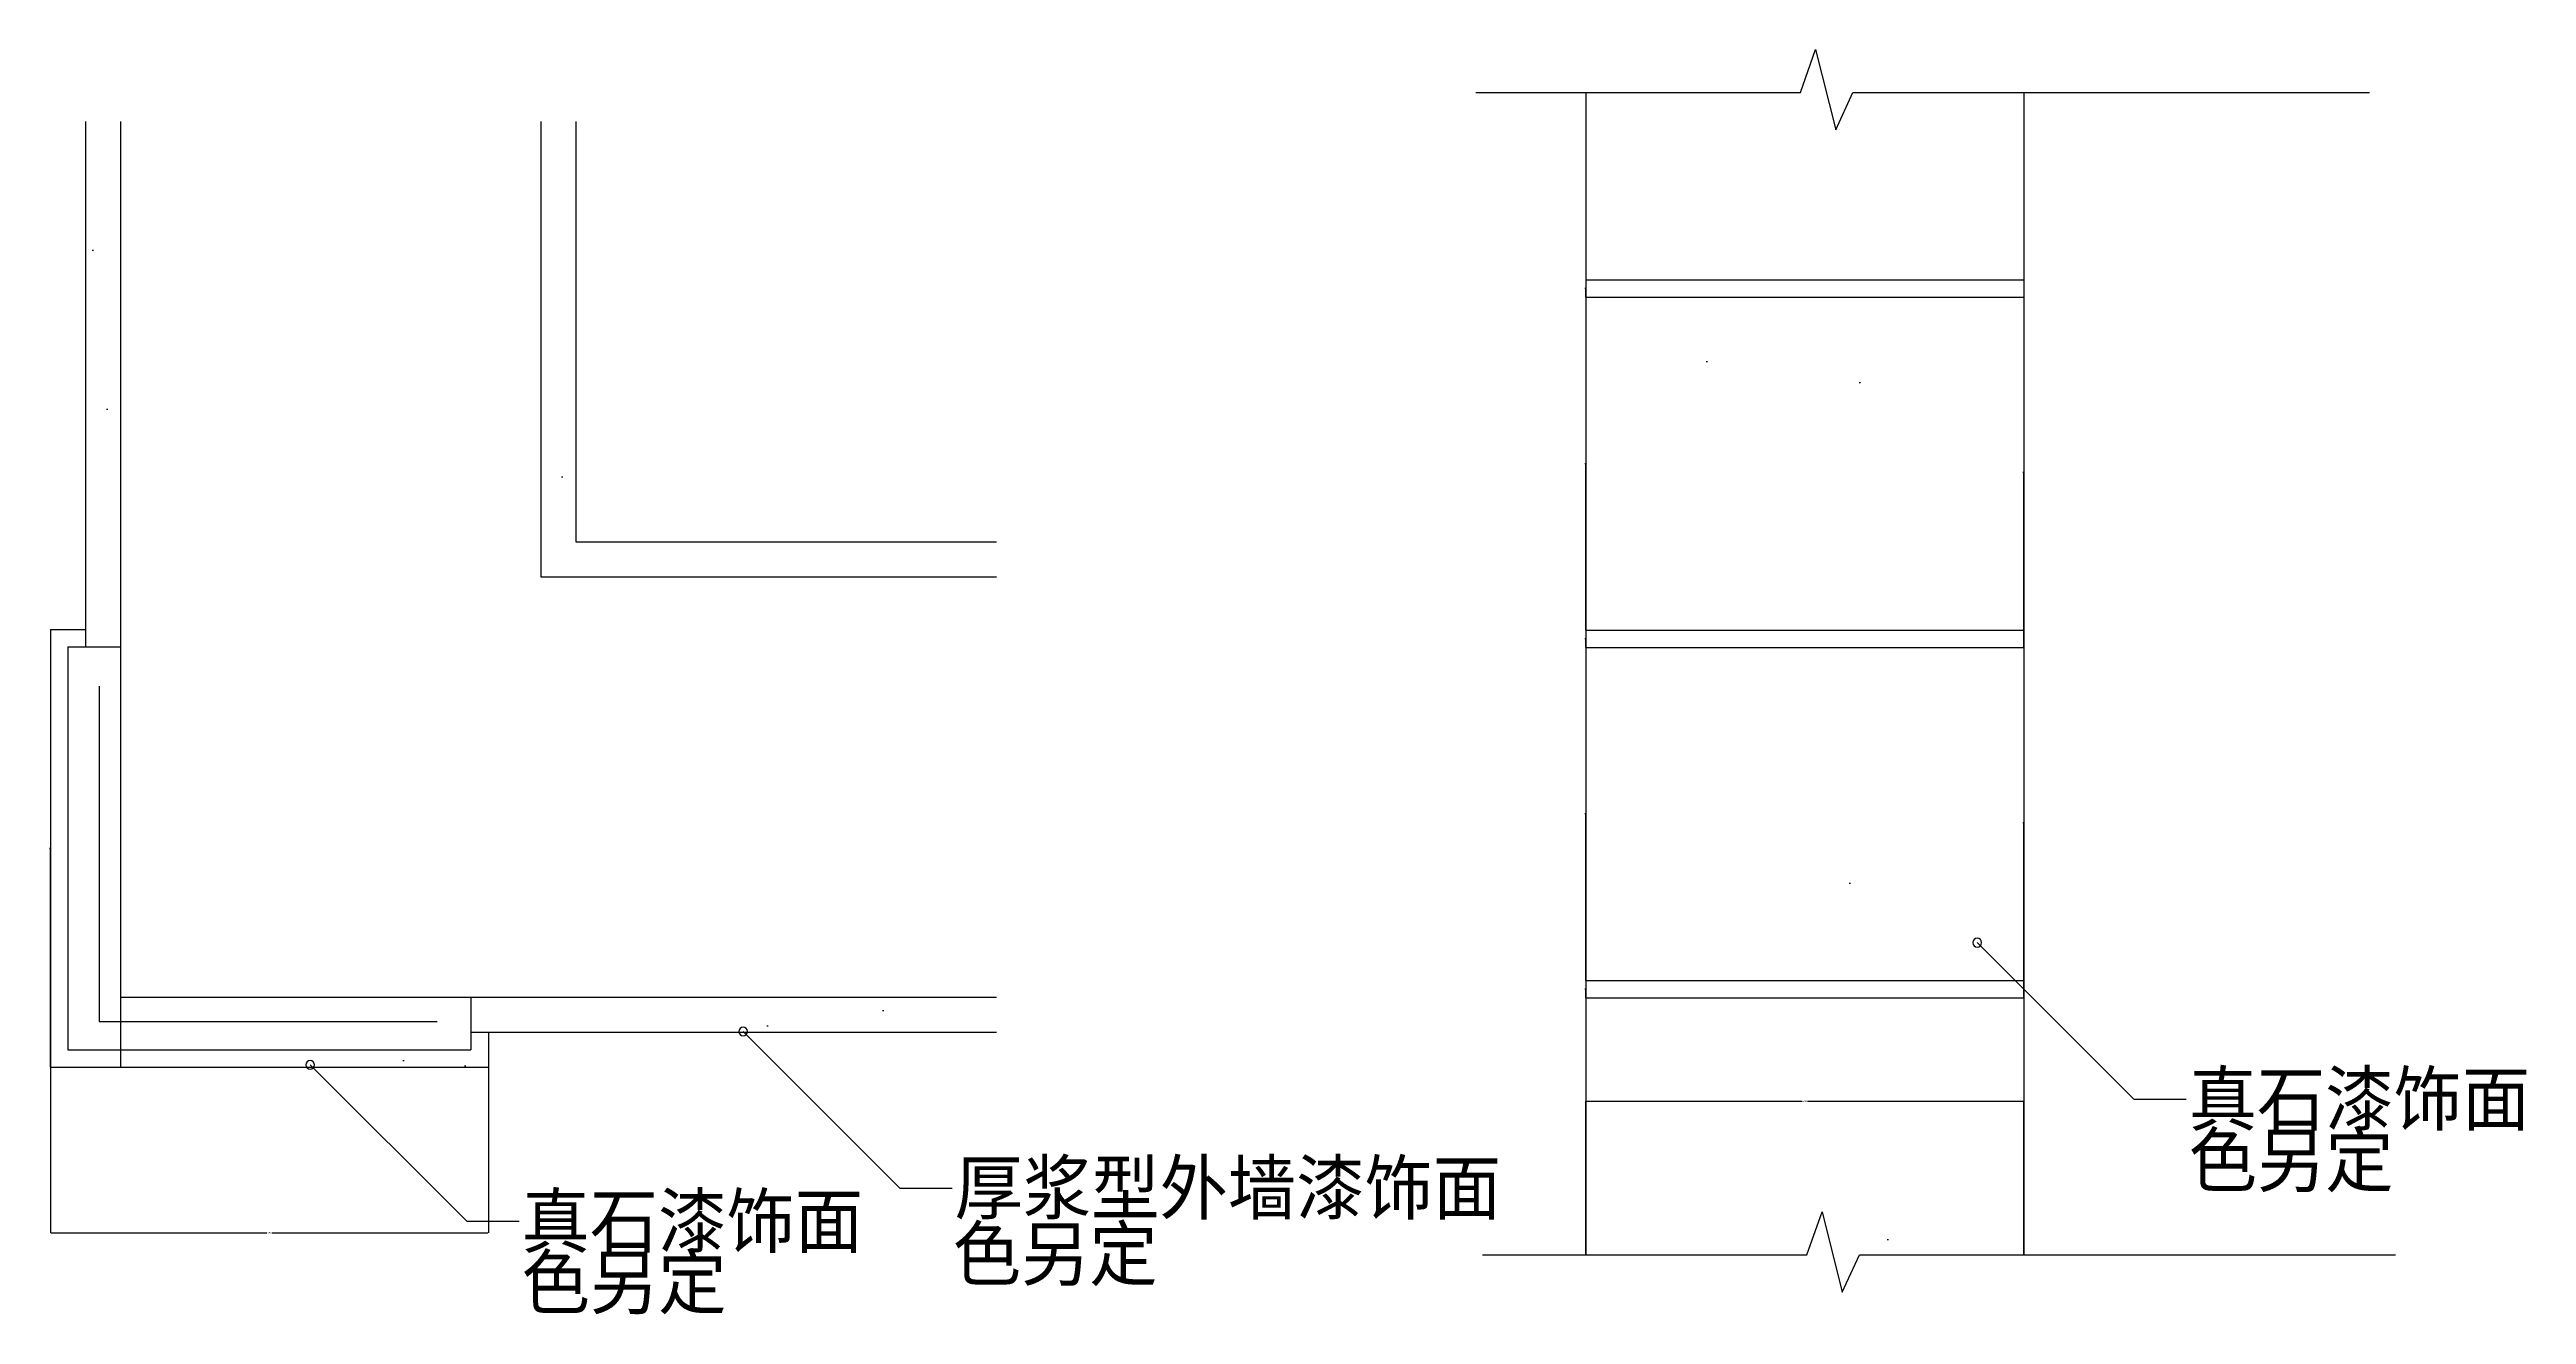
# Model space of a CAD drawing. Header units: metres. Extents: x -2092 to 57740, y -16481 to 10701.
# Drawn here: x 46663 to 48077, y 9979 to 10701 of the extents above; entities that cross this region are included whole.
import ezdxf

# ---------------------------------------------------------------- set-up
doc = ezdxf.new("R2010")
doc.units = ezdxf.units.M
doc.layers.add('DIM2', color=3, linetype='Continuous')
doc.layers.add('E-W', color=7, linetype='Continuous')
doc.dimstyles.get("Standard").update_dxf_attribs({"dimtxt": 2.5, "dimasz": 2.5, "dimexe": 1.25, "dimexo": 0.625, "dimtad": 1, "dimcen": 2.5, "dimazin": 3, "dimtfac": 1, "dimtmove": 0, "dimatfit": 3})

# ---------------------------------------------------------------- blocks, each defined once
blk = doc.blocks.new('*D214')
for p, q in [((47539.56, 10012.59), (47539.56, 10100.37)), ((47539.81, 10100.37), (47663.06, 10100.37)), ((47666.06, 10100.37), (47789.31, 10100.37)), ((47789.56, 10012.59), (47789.56, 10100.37))]:
    blk.add_line(p, q)
at = {"layer": 'Defpoints'}
for p in [(47539.56, 10100.37), (47539.56, 10012.59), (47789.56, 10012.59)]:
    blk.add_point(p, dxfattribs=at)
at = {"layer": 'DIM2', "insert": (47664.56, 10100.37), "char_height": 1, "attachment_point": 5}
blk.add_mtext('250', dxfattribs=at)
blk = doc.blocks.new('*D215')
for p, q in [((46663.14, 10119.66), (46663.14, 10025.08)), ((46913.14, 10119.66), (46913.14, 10025.08)), ((46663.39, 10025.08), (46786.64, 10025.08)), ((46789.64, 10025.08), (46912.89, 10025.08))]:
    blk.add_line(p, q)
at = {"layer": 'Defpoints'}
for p in [(46663.14, 10119.66), (46913.14, 10119.66), (46663.14, 10025.08)]:
    blk.add_point(p, dxfattribs=at)
at = {"layer": 'DIM2', "insert": (46788.14, 10025.08), "char_height": 1, "attachment_point": 5}
blk.add_mtext('250', dxfattribs=at)
blk = doc.blocks.new('*D217')
for p, q in [((46663.14, 10369.66), (46663.14, 10244.66)), ((46662.89, 10244.66), (46662.64, 10244.66)), ((46663.14, 10119.66), (46663.14, 10244.66)), ((46663.14, 10244.66), (46663.14, 10244.66)), ((46663.39, 10244.66), (46663.64, 10244.66))]:
    blk.add_line(p, q)
at = {"layer": 'Defpoints'}
for p in [(46663.14, 10369.66), (46663.14, 10244.66), (46663.14, 10119.66)]:
    blk.add_point(p, dxfattribs=at)
at = {"layer": 'DIM2', "insert": (46663.14, 10245.785), "char_height": 1, "attachment_point": 5}
blk.add_mtext('0', dxfattribs=at)
blk = doc.blocks.new('*D218')
for p, q in [((47789.56, 10559.28), (47789.56, 10459.28)), ((47789.31, 10459.28), (47789.06, 10459.28)), ((47789.56, 10359.28), (47789.56, 10459.28)), ((47789.56, 10459.28), (47789.56, 10459.28)), ((47789.81, 10459.28), (47790.06, 10459.28))]:
    blk.add_line(p, q)
at = {"layer": 'Defpoints'}
for p in [(47789.56, 10559.28), (47789.56, 10459.28), (47789.56, 10359.28)]:
    blk.add_point(p, dxfattribs=at)
at = {"layer": 'DIM2', "insert": (47789.56, 10460.405), "char_height": 1, "attachment_point": 5}
blk.add_mtext('0', dxfattribs=at)
blk = doc.blocks.new('*D219')
for p, q in [((47789.56, 10359.28), (47789.56, 10259.28)), ((47789.31, 10259.28), (47789.06, 10259.28)), ((47789.56, 10159.28), (47789.56, 10259.28)), ((47789.56, 10259.28), (47789.56, 10259.28)), ((47789.81, 10259.28), (47790.06, 10259.28))]:
    blk.add_line(p, q)
at = {"layer": 'Defpoints'}
for p in [(47789.56, 10359.28), (47789.56, 10259.28), (47789.56, 10159.28)]:
    blk.add_point(p, dxfattribs=at)
at = {"layer": 'DIM2', "insert": (47789.56, 10260.405), "char_height": 1, "attachment_point": 5}
blk.add_mtext('0', dxfattribs=at)
blk = doc.blocks.new('*D221')
for p, q in [((47539.31, 10564.28), (47539.06, 10564.28)), ((47539.56, 10569.28), (47539.56, 10564.28)), ((47539.56, 10559.28), (47539.56, 10564.28)), ((47539.56, 10564.28), (47539.56, 10564.28)), ((47539.81, 10564.28), (47540.06, 10564.28))]:
    blk.add_line(p, q)
at = {"layer": 'Defpoints'}
for p in [(47539.56, 10569.28), (47539.56, 10564.28), (47539.56, 10559.28)]:
    blk.add_point(p, dxfattribs=at)
at = {"layer": 'DIM2', "insert": (47539.56, 10565.405), "char_height": 1, "attachment_point": 5}
blk.add_mtext('0', dxfattribs=at)
blk = doc.blocks.new('*D222')
for p, q in [((47539.56, 10559.28), (47539.56, 10464.28)), ((47539.31, 10464.28), (47539.06, 10464.28)), ((47539.56, 10369.28), (47539.56, 10464.28)), ((47539.56, 10464.28), (47539.56, 10464.28)), ((47539.81, 10464.28), (47540.06, 10464.28))]:
    blk.add_line(p, q)
at = {"layer": 'Defpoints'}
for p in [(47539.56, 10559.28), (47539.56, 10464.28), (47539.56, 10369.28)]:
    blk.add_point(p, dxfattribs=at)
at = {"layer": 'DIM2', "insert": (47539.56, 10465.405), "char_height": 1, "attachment_point": 5}
blk.add_mtext('0', dxfattribs=at)
blk = doc.blocks.new('*D223')
for p, q in [((47539.31, 10364.28), (47539.06, 10364.28)), ((47539.56, 10369.28), (47539.56, 10364.28)), ((47539.56, 10359.28), (47539.56, 10364.28)), ((47539.56, 10364.28), (47539.56, 10364.28)), ((47539.81, 10364.28), (47540.06, 10364.28))]:
    blk.add_line(p, q)
at = {"layer": 'Defpoints'}
for p in [(47539.56, 10369.28), (47539.56, 10364.28), (47539.56, 10359.28)]:
    blk.add_point(p, dxfattribs=at)
at = {"layer": 'DIM2', "insert": (47539.56, 10365.405), "char_height": 1, "attachment_point": 5}
blk.add_mtext('0', dxfattribs=at)
blk = doc.blocks.new('*D224')
for p, q in [((47539.56, 10169.28), (47539.56, 10164.28)), ((47539.31, 10164.28), (47539.06, 10164.28)), ((47539.56, 10159.28), (47539.56, 10164.28)), ((47539.56, 10164.28), (47539.56, 10164.28)), ((47539.81, 10164.28), (47540.06, 10164.28))]:
    blk.add_line(p, q)
at = {"layer": 'Defpoints'}
for p in [(47539.56, 10169.28), (47539.56, 10164.28), (47539.56, 10159.28)]:
    blk.add_point(p, dxfattribs=at)
at = {"layer": 'DIM2', "insert": (47539.56, 10165.405), "char_height": 1, "attachment_point": 5}
blk.add_mtext('0', dxfattribs=at)
blk = doc.blocks.new('*D225')
for p, q in [((47539.56, 10359.28), (47539.56, 10264.28)), ((47539.31, 10264.28), (47539.06, 10264.28)), ((47539.56, 10169.28), (47539.56, 10264.28)), ((47539.56, 10264.28), (47539.56, 10264.28)), ((47539.81, 10264.28), (47540.06, 10264.28))]:
    blk.add_line(p, q)
at = {"layer": 'Defpoints'}
for p in [(47539.56, 10359.28), (47539.56, 10264.28), (47539.56, 10169.28)]:
    blk.add_point(p, dxfattribs=at)
at = {"layer": 'DIM2', "insert": (47539.56, 10265.405), "char_height": 1, "attachment_point": 5}
blk.add_mtext('0', dxfattribs=at)

msp = doc.modelspace()

# ---------------------------------------------------------------- hatches: boundary and pattern name
at = {"layer": 'DIM2'}
h = msp.add_hatch(dxfattribs=at)
h.set_pattern_fill('AR-SAND', scale=10)
h.paths.add_polyline_path([(47789.56, 10569.28), (47789.56, 10676.24), (47692.05, 10676.24), (47682.3, 10654.88), (47670.75, 10700.73), (47662.1, 10676.24), (47539.56, 10676.24), (47539.56, 10569.28)])
h.paths.add_polyline_path([(47539.56, 10559.28), (47539.56, 10369.28), (47789.56, 10369.28), (47789.56, 10559.28)])
h.paths.add_polyline_path([(47789.56, 10169.28), (47789.56, 10359.28), (47539.56, 10359.28), (47539.56, 10169.28)])
h.paths.add_polyline_path([(47539.56, 10159.28), (47539.56, 10012.59), (47665.79, 10012.59), (47674.45, 10037.07), (47685.99, 9991.22), (47695.75, 10012.59), (47789.56, 10012.59), (47789.56, 10159.28)])
h = msp.add_hatch(dxfattribs=at)
h.set_pattern_fill('AR-SAND', scale=5)
h.paths.add_polyline_path([(46963.14, 10659.66), (46943.14, 10659.66), (46943.14, 10399.66), (47203.14, 10399.66), (47203.14, 10419.66), (46963.14, 10419.66)])
h.paths.add_polyline_path([(46703.14, 10659.66), (46683.14, 10659.66), (46683.14, 10359.66), (46703.14, 10359.66)])
h.paths.add_polyline_path([(46683.14, 10359.66), (46683.14, 10369.66), (46663.14, 10369.66), (46663.14, 10119.66), (46913.14, 10119.66), (46913.14, 10139.66), (46903.14, 10139.66), (46903.14, 10129.66), (46673.14, 10129.66), (46673.14, 10359.66)])
h.paths.add_polyline_path([(46673.14, 10129.66), (46903.14, 10129.66), (46903.14, 10159.66), (46703.14, 10159.66), (46703.14, 10359.66), (46673.14, 10359.66)])
h.paths.add_polyline_path([(47203.14, 10139.66), (47203.14, 10159.66), (46903.14, 10159.66), (46903.14, 10139.66)])
h = msp.add_hatch(dxfattribs=at)
h.set_pattern_fill('ANSI31', scale=500)
h.paths.add_polyline_path([(46943.14, 10659.66), (46703.14, 10659.66), (46703.14, 10159.66), (47203.14, 10159.66), (47203.14, 10399.66), (46943.14, 10399.66)])

# ---------------------------------------------------------------- linework, layer by layer
for p, q in [((47476.86, 10676.24), (47662.1, 10676.24)), ((47539.56, 10676.24), (47539.56, 10012.59)), ((47692.05, 10676.24), (47986.93, 10676.24)), ((47789.56, 10676.24), (47789.56, 10012.59)), ((46683.14, 10659.66), (46683.14, 10359.66)), ((46963.14, 10659.66), (46963.14, 10419.66)), ((47539.56, 10569.28), (47789.56, 10569.28)), ((47539.56, 10559.28), (47789.56, 10559.28)), ((46963.14, 10419.66), (47203.14, 10419.66)), ((47539.56, 10369.28), (47789.56, 10369.28)), ((46673.14, 10359.66), (46703.14, 10359.66)), ((46673.14, 10359.66), (46673.14, 10129.66)), ((47539.56, 10359.28), (47789.56, 10359.28)), ((46690.88, 10337.24), (46690.88, 10145.87)), ((46703.14, 10184.67), (46703.14, 10119.66)), ((47852.4, 10101.45), (47763.03, 10190.82)), ((47539.56, 10169.28), (47789.56, 10169.28)), ((46903.14, 10159.66), (46903.14, 10129.66)), ((47539.56, 10159.28), (47789.56, 10159.28)), ((46690.88, 10145.87), (46883.82, 10145.87)), ((46903.14, 10139.66), (47203.14, 10139.66)), ((47147.99, 10050.71), (47058.62, 10140.07)), ((46673.14, 10129.66), (46903.14, 10129.66)), ((46900.79, 10031.71), (46811.42, 10121.08)), ((47852.4, 10101.45), (47882.27, 10101.45)), ((47147.99, 10050.71), (47177.86, 10050.71)), ((46900.79, 10031.71), (46930.66, 10031.71)), ((47480.56, 10012.59), (47665.79, 10012.59)), ((47695.75, 10012.59), (48001.72, 10012.59))]:
    msp.add_line(p, q, dxfattribs=at)
for points in [[(47662.1, 10676.24), (47670.75, 10700.73), (47682.3, 10654.88), (47692.05, 10676.24)], [(47665.79, 10012.59), (47674.45, 10037.07), (47685.99, 9991.22), (47695.75, 10012.59)]]:
    msp.add_lwpolyline(points, dxfattribs=at)
for points in [[(47760.53, 10190.82, 1), (47765.53, 10190.82, 1)], [(47056.12, 10140.07, 1), (47061.12, 10140.07, 1)], [(46808.92, 10121.08, 1), (46813.92, 10121.08, 1)]]:
    msp.add_lwpolyline(points, format="xyb", close=True, dxfattribs=at)
at = {"layer": 'E-W'}
for p, q in [((46703.14, 10659.66), (46703.14, 10159.66)), ((46943.14, 10659.66), (46943.14, 10399.66)), ((46943.14, 10399.66), (47203.14, 10399.66)), ((46663.14, 10369.66), (46683.14, 10369.66)), ((46663.14, 10369.66), (46663.14, 10119.66)), ((46703.14, 10159.66), (47203.14, 10159.66)), ((46913.14, 10139.66), (46913.14, 10119.66)), ((46663.14, 10119.66), (46913.14, 10119.66))]:
    msp.add_line(p, q, dxfattribs=at)

# ---------------------------------------------------------------- texts
at = {"layer": 'DIM2'}
for s, p in [('真石漆饰面', (47883.68, 10086.66)), ('色另定', (47883.68, 10051.66)), ('厚浆型外墙漆饰面', (47179.26, 10035.92)), ('真石漆饰面', (46932.07, 10016.92)), ('色另定', (47178.19, 9998.16)), ('色另定', (46932.07, 9981.92))]:
    msp.add_text(s, height=30, dxfattribs=at).set_placement(p)

# ---------------------------------------------------------------- dimensions: what is measured, and where the dimension line sits
for base, p1, p2, picture, middle in [((47539.56, 10564.28), (47539.56, 10569.28), (47539.56, 10559.28), '*D221', (47539.56, 10565.405)), ((47539.56, 10464.28), (47539.56, 10559.28), (47539.56, 10369.28), '*D222', (47539.56, 10465.405)), ((47789.56, 10459.28), (47789.56, 10359.28), (47789.56, 10559.28), '*D218', (47789.56, 10460.405)), ((46663.14, 10244.66), (46663.14, 10119.66), (46663.14, 10369.66), '*D217', (46663.14, 10245.785)), ((47539.56, 10364.28), (47539.56, 10369.28), (47539.56, 10359.28), '*D223', (47539.56, 10365.405)), ((47539.56, 10264.28), (47539.56, 10359.28), (47539.56, 10169.28), '*D225', (47539.56, 10265.405)), ((47789.56, 10259.28), (47789.56, 10159.28), (47789.56, 10359.28), '*D219', (47789.56, 10260.405)), ((47539.56, 10164.28), (47539.56, 10169.28), (47539.56, 10159.28), '*D224', (47539.56, 10165.405)), ((46663.14, 10025.08), (46663.14, 10119.66), (46913.14, 10119.66), '*D215', (46788.14, 10025.08)), ((47539.56, 10100.37), (47539.56, 10012.59), (47789.56, 10012.59), '*D214', (47664.56, 10100.37))]:
    dim = msp.add_linear_dim(base=base, p1=p1, p2=p2, dimstyle='Standard', dxfattribs=at)
    dim.commit()
    dim.dimension.update_dxf_attribs({"geometry": picture, "text_midpoint": middle})

doc.saveas('drawing.dxf')
